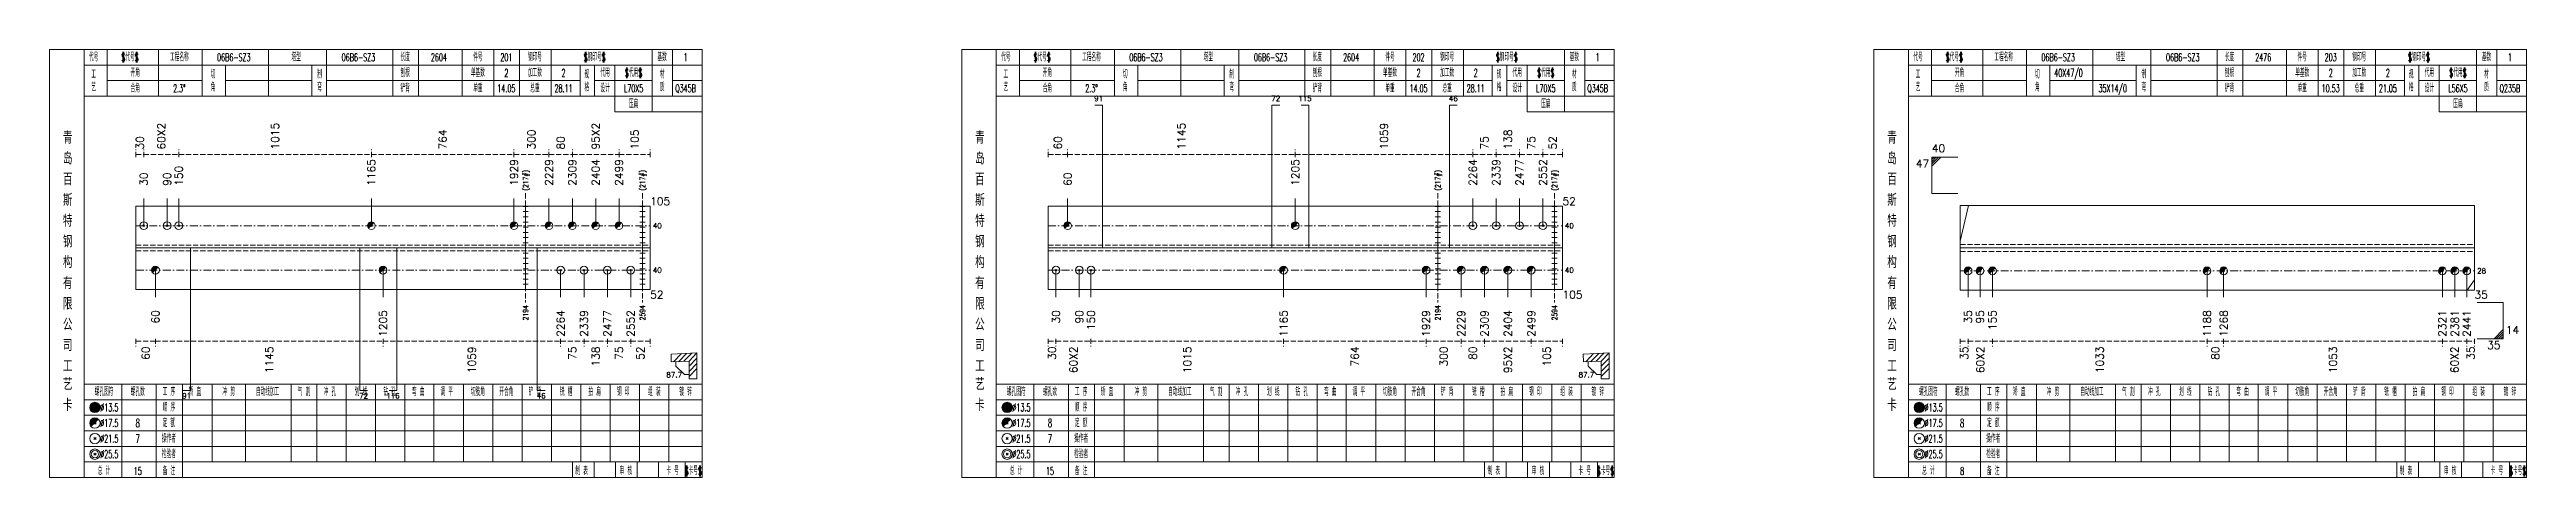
# Model space of a CAD drawing. Extents: x -533 to 8774, y 0 to 7979.
# Drawn here: x 4217 to 5171, y 7353 to 7518 of the extents above; entities that cross this region are included whole.
import ezdxf
from ezdxf.enums import TextEntityAlignment as Align

# ---------------------------------------------------------------- set-up
doc = ezdxf.new("R2010")
doc.units = 0
doc.header["$MEASUREMENT"] = 0
doc.linetypes.add('一点画线', pattern=[5.2, 3, -1, 0.2, -1])
doc.linetypes.add('虚线', pattern=[2.75, 2, -0.75])
doc.layers.get('0').update_dxf_attribs({"linetype": 'CONTINUOUS', "lineweight": 25})
for name, color, linetype, lineweight in [('1', 7, 'CONTINUOUS', 25), ('2', 7, 'CONTINUOUS', 25), ('4', 7, 'CONTINUOUS', 25), ('5', 7, 'CONTINUOUS', 25)]:
    doc.layers.add(name, color=color, linetype=linetype, lineweight=lineweight)
doc.styles.get("Standard").update_dxf_attribs({"font": 'simplex.shx', "width": 0.7, "height": 3, "bigfont": 'gbhzfs.shx'})

msp = doc.modelspace()

# ---------------------------------------------------------------- texts
at = {"color": 8, "linetype": 'Continuous', "lineweight": 9}
for s, p in [('30', (4251.6, 7479.39)), ('60X2', (4259.85, 7479.39)), ('1015', (4303.7, 7479.39)), ('764', (4368.25, 7479.39)), ('300', (4402.45, 7479.39)), ('80', (4413.7, 7479.39)), ('95X2', (4427.2, 7479.39)), ('105', (4442.2, 7479.39)), ('60', (4605.25, 7479.39)), ('1145', (4652.85, 7479.39)), ('1059', (4730.9, 7479.39)), ('75', (4769.6, 7479.39)), ('138', (4778.6, 7479.39)), ('75', (4787.6, 7479.39)), ('52', (4795.85, 7479.39))]:
    msp.add_text(s, height=3, rotation=90, dxfattribs=at).set_placement(p, align=Align.MIDDLE_LEFT)
at = {"color": 7, "linetype": 'Continuous', "lineweight": 13}
for s, p in [('40', (4941.9, 7477.39)), ('14', (5163, 7407.39))]:
    msp.add_text(s, height=3, dxfattribs=at).set_placement(p, align=Align.BOTTOM_LEFT)
for s, p in [('150', (4266.6, 7465.39)), ('1165', (4340.79, 7465.39)), ('1929', (4395.7, 7465.39)), ('2229', (4409.2, 7465.39)), ('2309', (4418.2, 7465.39)), ('2404', (4427.2, 7465.39)), ('2499', (4436.2, 7465.39)), ('1205', (4696.69, 7465.39)), ('2264', (4765.1, 7465.39)), ('2339', (4774.1, 7465.39)), ('2477', (4783.1, 7465.39)), ('2552', (4792.1, 7465.39)), ('30', (4253.1, 7465.39)), ('90', (4262.1, 7465.39)), ('60', (4609, 7465.39))]:
    msp.add_text(s, height=3, rotation=90, dxfattribs=at).set_placement(p, align=Align.MIDDLE_LEFT)
for s, p in [('47', (4940.9, 7475.39)), ('35', (5161, 7405.39))]:
    msp.add_text(s, height=3, dxfattribs=at).set_placement(p, align=Align.TOP_RIGHT)
for s, height, p in [('105', 3, (4448.2, 7459.39)), ('52', 3, (4799.6, 7459.39)), ('40', 2, (4449.2, 7449.96)), ('40', 2, (4800.6, 7449.96)), ('40', 2, (4449.2, 7432.82)), ('40', 2, (4800.6, 7432.82)), ('28', 2, (5152, 7432.55))]:
    msp.add_text(s, height=height, dxfattribs=at).set_placement(p, align=Align.MIDDLE_LEFT)
at = {"color": 8, "linetype": 'Continuous', "lineweight": 9}
for s, p in [('60', (4253.85, 7403.39)), ('1145', (4301.45, 7403.39)), ('1059', (4379.5, 7403.39)), ('75', (4418.2, 7403.39)), ('138', (4427.2, 7403.39)), ('75', (4436.2, 7403.39)), ('52', (4444.45, 7403.39)), ('30', (4603, 7403.39)), ('60X2', (4611.25, 7403.39)), ('1015', (4655.1, 7403.39)), ('764', (4719.65, 7403.39)), ('300', (4753.85, 7403.39)), ('80', (4765.1, 7403.39)), ('95X2', (4778.6, 7403.39)), ('105', (4793.6, 7403.39)), ('35', (4954.4, 7403.39)), ('60X2', (4960.6, 7403.39)), ('1033', (5006.63, 7403.39)), ('80', (5051.15, 7403.39)), ('1053', (5096.47, 7403.39)), ('60X2', (5143.3, 7403.39)), ('35', (5149.5, 7403.39))]:
    msp.add_text(s, height=3, rotation=90, dxfattribs=at).set_placement(p, align=Align.MIDDLE_RIGHT)
at = {"layer": '1', "color": 7, "linetype": 'Continuous', "lineweight": 13}
for s, p in [('52', (4448.2, 7423.39)), ('105', (4799.6, 7423.39)), ('35', (5151, 7423.39))]:
    msp.add_text(s, height=3, dxfattribs=at).set_placement(p, align=Align.MIDDLE_LEFT)
for s, p in [('60', (4257.6, 7417.39)), ('1205', (4345.29, 7417.39)), ('2264', (4413.7, 7417.39)), ('2339', (4422.7, 7417.39)), ('2477', (4431.7, 7417.39)), ('2552', (4440.7, 7417.39)), ('30', (4604.5, 7417.39)), ('90', (4613.5, 7417.39)), ('150', (4618, 7417.39)), ('1165', (4692.19, 7417.39)), ('1929', (4747.1, 7417.39)), ('2229', (4760.6, 7417.39)), ('2309', (4769.6, 7417.39)), ('2404', (4778.6, 7417.39)), ('2499', (4787.6, 7417.39)), ('35', (4955.9, 7417.39)), ('95', (4960.5, 7417.39)), ('155', (4965.3, 7417.39)), ('1188', (5047.95, 7417.39)), ('1268', (5054.35, 7417.39)), ('2321', (5138.6, 7417.39)), ('2381', (5143.4, 7417.39)), ('2441', (5148, 7417.39))]:
    msp.add_text(s, height=3, rotation=90, dxfattribs=at).set_placement(p, align=Align.MIDDLE_RIGHT)
at = {"layer": '2', "color": 7, "linetype": 'Continuous', "lineweight": 13}
for s, p in [('91', (4621, 7497.39)), ('72', (4689.19, 7497.39)), ('115', (4700.44, 7497.39)), ('46', (4757.6, 7497.39))]:
    msp.add_text(s, height=2, dxfattribs=at).set_placement(p, align=Align.BOTTOM_CENTER)
at = {"layer": '2', "color": 7, "linetype": 'Continuous', "lineweight": 13, "width": 0.7}
for p in [(4400.2, 7463.46), (4445.2, 7463.46), (4751.6, 7463.46), (4796.6, 7463.46)]:
    msp.add_text('(217#)', height=2, rotation=90, dxfattribs=at).set_placement(p, align=Align.MIDDLE_LEFT)
for s, p in [('2194', (4400.2, 7419.32)), ('2594', (4445.2, 7419.32)), ('2194', (4751.6, 7419.32)), ('2594', (4796.6, 7419.32))]:
    msp.add_text(s, height=2, rotation=90, dxfattribs=at).set_placement(p, align=Align.MIDDLE_RIGHT)
at = {"layer": '2', "color": 7, "linetype": 'Continuous', "lineweight": 13}
for p in [(4460.45, 7390.89), (4811.85, 7390.89)]:
    msp.add_text('87.7', height=2, dxfattribs=at).set_placement(p, align=Align.BOTTOM_RIGHT)
for s, p in [('91', (4269.6, 7385.39)), ('72', (4337.79, 7385.39)), ('116', (4349.1, 7385.39)), ('46', (4406.2, 7385.39))]:
    msp.add_text(s, height=2, dxfattribs=at).set_placement(p, align=Align.TOP_CENTER)
at = {"layer": '4', "color": 1, "linetype": 'Continuous', "lineweight": 13}
for s, height, width, p in [('代号', 3, 0.6, (4233.8, 7514.89)), ('工', 3, 0.6, (4233.8, 7508.29)), ('$代号$', 3, 0.6, (4247.8, 7514.89)), ('开角', 3, 0.6, (4249.8, 7508.89)), ('工程名称', 3, 0.6, (4266.8, 7514.89)), ('切', 3, 0.6, (4279.8, 7508.29)), ('06B6-SZ3', 3, 0.6, (4287.8, 7514.89)), ('塔型', 3, 0.6, (4311.8, 7514.89)), ('制', 3, 0.6, (4320.8, 7508.29)), ('06B6-SZ3', 3, 0.6, (4335.8, 7514.89)), ('刨根', 3, 0.6, (4353.8, 7508.89)), ('长度', 3, 0.6, (4353.8, 7514.89)), ('2604', 3, 0.6, (4366.8, 7514.89)), ('单基数', 3, 0.6, (4381.8, 7508.89)), ('件号', 3, 0.6, (4381.8, 7514.89)), ('201', 3, 0.6, (4392.8, 7514.89)), ('2', 3, 0.6, (4392.8, 7508.89)), ('加工数', 3, 0.6, (4403.8, 7508.89)), ('钢印号', 3, 0.6, (4403.8, 7514.89)), ('2', 3, 0.6, (4414.8, 7508.89)), ('规', 3, 0.6, (4423.8, 7508.29)), ('$钢印号$', 3, 0.6, (4426.8, 7514.89)), ('代用', 3, 0.6, (4430.8, 7508.89)), ('$代用$', 3, 0.6, (4441.8, 7508.89)), ('基数', 3, 0.6, (4452.8, 7514.89)), ('材', 3, 0.6, (4452.8, 7508.29)), ('1', 3, 0.6, (4461.8, 7514.89)), ('代号', 3, 0.6, (4585.2, 7514.89)), ('工', 3, 0.6, (4585.2, 7508.29)), ('$代号$', 3, 0.6, (4599.2, 7514.89)), ('开角', 3, 0.6, (4601.2, 7508.89)), ('工程名称', 3, 0.6, (4618.2, 7514.89)), ('切', 3, 0.6, (4631.2, 7508.29)), ('06B6-SZ3', 3, 0.6, (4639.2, 7514.89)), ('塔型', 3, 0.6, (4663.2, 7514.89)), ('制', 3, 0.6, (4672.2, 7508.29)), ('06B6-SZ3', 3, 0.6, (4687.2, 7514.89)), ('刨根', 3, 0.6, (4705.2, 7508.89)), ('长度', 3, 0.6, (4705.2, 7514.89)), ('2604', 3, 0.6, (4718.2, 7514.89)), ('单基数', 3, 0.6, (4733.2, 7508.89)), ('件号', 3, 0.6, (4733.2, 7514.89)), ('202', 3, 0.6, (4744.2, 7514.89)), ('2', 3, 0.6, (4744.2, 7508.89)), ('加工数', 3, 0.6, (4755.2, 7508.89)), ('钢印号', 3, 0.6, (4755.2, 7514.89)), ('2', 3, 0.6, (4766.2, 7508.89)), ('规', 3, 0.6, (4775.2, 7508.29)), ('$钢印号$', 3, 0.6, (4778.2, 7514.89)), ('代用', 3, 0.6, (4782.2, 7508.89)), ('$代用$', 3, 0.6, (4793.2, 7508.89)), ('基数', 3, 0.6, (4804.2, 7514.89)), ('材', 3, 0.6, (4804.2, 7508.29)), ('1', 3, 0.6, (4813.2, 7514.89)), ('代号', 3, 0.6, (4936.6, 7514.89)), ('工', 3, 0.6, (4936.6, 7508.29)), ('$代号$', 3, 0.6, (4950.6, 7514.89)), ('开角', 3, 0.6, (4952.6, 7508.89)), ('工程名称', 3, 0.6, (4969.6, 7514.89)), ('切', 3, 0.6, (4982.6, 7508.29)), ('06B6-SZ3', 3, 0.6, (4990.6, 7514.89)), ('40X47/0', 3, 0.6, (4994.6, 7508.89)), ('塔型', 3, 0.6, (5014.6, 7514.89)), ('制', 3, 0.6, (5023.6, 7508.29)), ('06B6-SZ3', 3, 0.6, (5038.6, 7514.89)), ('刨根', 3, 0.6, (5056.6, 7508.89)), ('长度', 3, 0.6, (5056.6, 7514.89)), ('2476', 3, 0.6, (5069.6, 7514.89)), ('单基数', 3, 0.6, (5084.6, 7508.89)), ('件号', 3, 0.6, (5084.6, 7514.89)), ('203', 3, 0.6, (5095.6, 7514.89)), ('2', 3, 0.6, (5095.6, 7508.89)), ('加工数', 3, 0.6, (5106.6, 7508.89)), ('钢印号', 3, 0.6, (5106.6, 7514.89)), ('2', 3, 0.6, (5117.6, 7508.89)), ('规', 3, 0.6, (5126.6, 7508.29)), ('$钢印号$', 3, 0.6, (5129.6, 7514.89)), ('代用', 3, 0.6, (5133.6, 7508.89)), ('$代用$', 3, 0.6, (5144.6, 7508.89)), ('基数', 3, 0.6, (5155.6, 7514.89)), ('材', 3, 0.6, (5155.6, 7508.29)), ('1', 3, 0.6, (5164.6, 7514.89)), ('艺', 3, 0.6, (4233.8, 7503.29)), ('合角', 3, 0.6, (4249.8, 7502.89)), ('2.3%%d', 3, 0.6, (4266.8, 7502.89)), ('角', 3, 0.6, (4279.8, 7503.29)), ('弯', 3, 0.6, (4320.8, 7503.29)), ('铲背', 3, 0.6, (4353.8, 7502.89)), ('单重', 3, 0.6, (4381.8, 7502.89)), ('14.05', 3, 0.6, (4392.8, 7502.89)), ('总重', 3, 0.6, (4403.8, 7502.89)), ('28.11', 3, 0.6, (4414.8, 7502.89)), ('格', 3, 0.6, (4423.8, 7503.29)), ('设计', 3, 0.6, (4430.8, 7502.89)), ('L70X5', 3, 0.6, (4441.8, 7502.89)), ('质', 3, 0.6, (4452.8, 7503.29)), ('Q345B', 3, 0.6, (4461.8, 7502.89)), ('艺', 3, 0.6, (4585.2, 7503.29)), ('合角', 3, 0.6, (4601.2, 7502.89)), ('2.3%%d', 3, 0.6, (4618.2, 7502.89)), ('角', 3, 0.6, (4631.2, 7503.29)), ('弯', 3, 0.6, (4672.2, 7503.29)), ('铲背', 3, 0.6, (4705.2, 7502.89)), ('单重', 3, 0.6, (4733.2, 7502.89)), ('14.05', 3, 0.6, (4744.2, 7502.89)), ('总重', 3, 0.6, (4755.2, 7502.89)), ('28.11', 3, 0.6, (4766.2, 7502.89)), ('格', 3, 0.6, (4775.2, 7503.29)), ('设计', 3, 0.6, (4782.2, 7502.89)), ('L70X5', 3, 0.6, (4793.2, 7502.89)), ('质', 3, 0.6, (4804.2, 7503.29)), ('Q345B', 3, 0.6, (4813.2, 7502.89)), ('艺', 3, 0.6, (4936.6, 7503.29)), ('合角', 3, 0.6, (4952.6, 7502.89)), ('角', 3, 0.6, (4982.6, 7503.29)), ('35X14/0', 3, 0.6, (5011.6, 7502.89)), ('弯', 3, 0.6, (5023.6, 7503.29)), ('铲背', 3, 0.6, (5056.6, 7502.89)), ('单重', 3, 0.6, (5084.6, 7502.89)), ('10.53', 3, 0.6, (5095.6, 7502.89)), ('总重', 3, 0.6, (5106.6, 7502.89)), ('21.05', 3, 0.6, (5117.6, 7502.89)), ('格', 3, 0.6, (5126.6, 7503.29)), ('设计', 3, 0.6, (5133.6, 7502.89)), ('L56X5', 3, 0.6, (5144.6, 7502.89)), ('质', 3, 0.6, (5155.6, 7503.29)), ('Q235B', 3, 0.6, (5164.6, 7502.89)), ('压扁', 3, 0.6, (4441.8, 7496.89)), ('压扁', 3, 0.6, (4793.2, 7496.89)), ('压扁', 3, 0.6, (5144.6, 7496.89)), ('青', 4.6, 0.8, (4223.8, 7483.89)), ('青', 4.6, 0.8, (4575.2, 7483.89)), ('青', 4.6, 0.8, (4926.6, 7483.89)), ('岛', 4.6, 0.8, (4223.8, 7475.89)), ('岛', 4.6, 0.8, (4575.2, 7475.89)), ('岛', 4.6, 0.8, (4926.6, 7475.89)), ('斯', 4.6, 0.8, (4223.8, 7459.89)), ('百', 4.6, 0.8, (4223.8, 7467.89)), ('斯', 4.6, 0.8, (4575.2, 7459.89)), ('百', 4.6, 0.8, (4575.2, 7467.89)), ('斯', 4.6, 0.8, (4926.6, 7459.89)), ('百', 4.6, 0.8, (4926.6, 7467.89)), ('特', 4.6, 0.8, (4223.8, 7451.89)), ('特', 4.6, 0.8, (4575.2, 7451.89)), ('特', 4.6, 0.8, (4926.6, 7451.89)), ('钢', 4.6, 0.8, (4223.8, 7443.89)), ('钢', 4.6, 0.8, (4575.2, 7443.89)), ('钢', 4.6, 0.8, (4926.6, 7443.89)), ('构', 4.6, 0.8, (4223.8, 7435.89)), ('构', 4.6, 0.8, (4575.2, 7435.89)), ('构', 4.6, 0.8, (4926.6, 7435.89)), ('有', 4.6, 0.8, (4223.8, 7427.89)), ('有', 4.6, 0.8, (4575.2, 7427.89)), ('有', 4.6, 0.8, (4926.6, 7427.89)), ('公', 4.6, 0.8, (4223.8, 7411.89)), ('限', 4.6, 0.8, (4223.8, 7419.89)), ('公', 4.6, 0.8, (4575.2, 7411.89)), ('限', 4.6, 0.8, (4575.2, 7419.89)), ('公', 4.6, 0.8, (4926.6, 7411.89)), ('限', 4.6, 0.8, (4926.6, 7419.89)), ('司', 4.6, 0.8, (4223.8, 7403.89)), ('司', 4.6, 0.8, (4575.2, 7403.89)), ('司', 4.6, 0.8, (4926.6, 7403.89)), ('工', 4.6, 0.8, (4223.8, 7395.89)), ('工', 4.6, 0.8, (4575.2, 7395.89)), ('工', 4.6, 0.8, (4926.6, 7395.89)), ('艺', 4.6, 0.8, (4223.8, 7388.89)), ('螺孔图符', 3, 0.6, (4237.8, 7385.89)), ('螺孔数', 3, 0.6, (4250.8, 7385.89)), ('工 序', 3, 0.6, (4262.8, 7385.89)), ('矫 直', 3, 0.6, (4272.8, 7385.89)), ('冲 剪', 3, 0.6, (4285.8, 7385.89)), ('自动线加工', 3, 0.6, (4300.8, 7385.89)), ('气 割', 3, 0.6, (4314.8, 7385.89)), ('冲 孔', 3, 0.6, (4324.8, 7385.89)), ('划 线', 3, 0.6, (4336.8, 7385.89)), ('钻 孔', 3, 0.6, (4347.8, 7385.89)), ('弯 曲', 3, 0.6, (4358.8, 7385.89)), ('调 平', 3, 0.6, (4369.8, 7385.89)), ('切肢角', 3, 0.6, (4381.8, 7385.89)), ('开合角', 3, 0.6, (4392.8, 7385.89)), ('铲 背', 3, 0.6, (4403.8, 7385.89)), ('铣 槽', 3, 0.6, (4415.8, 7385.89)), ('拍 扁', 3, 0.6, (4426.8, 7385.89)), ('钢 印', 3, 0.6, (4437.8, 7385.89)), ('组 装', 3, 0.6, (4449.8, 7385.89)), ('镀 锌', 3, 0.6, (4461.8, 7385.89)), ('艺', 4.6, 0.8, (4575.2, 7388.89)), ('螺孔图符', 3, 0.6, (4589.2, 7385.89)), ('螺孔数', 3, 0.6, (4602.2, 7385.89)), ('工 序', 3, 0.6, (4614.2, 7385.89)), ('矫 直', 3, 0.6, (4624.2, 7385.89)), ('冲 剪', 3, 0.6, (4637.2, 7385.89)), ('自动线加工', 3, 0.6, (4652.2, 7385.89)), ('气 割', 3, 0.6, (4666.2, 7385.89)), ('冲 孔', 3, 0.6, (4676.2, 7385.89)), ('划 线', 3, 0.6, (4688.2, 7385.89)), ('钻 孔', 3, 0.6, (4699.2, 7385.89)), ('弯 曲', 3, 0.6, (4710.2, 7385.89)), ('调 平', 3, 0.6, (4721.2, 7385.89)), ('切肢角', 3, 0.6, (4733.2, 7385.89)), ('开合角', 3, 0.6, (4744.2, 7385.89)), ('铲 背', 3, 0.6, (4755.2, 7385.89)), ('铣 槽', 3, 0.6, (4767.2, 7385.89)), ('拍 扁', 3, 0.6, (4778.2, 7385.89)), ('钢 印', 3, 0.6, (4789.2, 7385.89)), ('组 装', 3, 0.6, (4801.2, 7385.89)), ('镀 锌', 3, 0.6, (4813.2, 7385.89)), ('艺', 4.6, 0.8, (4926.6, 7388.89)), ('螺孔图符', 3, 0.6, (4940.6, 7385.89)), ('螺孔数', 3, 0.6, (4953.6, 7385.89)), ('工 序', 3, 0.6, (4965.6, 7385.89)), ('矫 直', 3, 0.6, (4975.6, 7385.89)), ('冲 剪', 3, 0.6, (4988.6, 7385.89)), ('自动线加工', 3, 0.6, (5003.6, 7385.89)), ('气 割', 3, 0.6, (5017.6, 7385.89)), ('冲 孔', 3, 0.6, (5027.6, 7385.89)), ('划 线', 3, 0.6, (5039.6, 7385.89)), ('钻 孔', 3, 0.6, (5050.6, 7385.89)), ('弯 曲', 3, 0.6, (5061.6, 7385.89)), ('调 平', 3, 0.6, (5072.6, 7385.89)), ('切肢角', 3, 0.6, (5084.6, 7385.89)), ('开合角', 3, 0.6, (5095.6, 7385.89)), ('铲 背', 3, 0.6, (5106.6, 7385.89)), ('铣 槽', 3, 0.6, (5118.6, 7385.89)), ('拍 扁', 3, 0.6, (5129.6, 7385.89)), ('钢 印', 3, 0.6, (5140.6, 7385.89)), ('组 装', 3, 0.6, (5152.6, 7385.89)), ('镀 锌', 3, 0.6, (5164.6, 7385.89)), ('卡', 4.6, 0.8, (4223.8, 7380.89)), ('%%C13.5', 3, 0.5, (4239.8, 7379.89)), ('顺 序', 3, 0.6, (4262.8, 7379.89)), ('卡', 4.6, 0.8, (4575.2, 7380.89)), ('%%C13.5', 3, 0.5, (4591.2, 7379.89)), ('顺 序', 3, 0.6, (4614.2, 7379.89)), ('卡', 4.6, 0.8, (4926.6, 7380.89)), ('%%C13.5', 3, 0.5, (4942.6, 7379.89)), ('顺 序', 3, 0.6, (4965.6, 7379.89)), ('%%C17.5', 3, 0.5, (4239.8, 7373.89)), ('%%C21.5', 3, 0.5, (4239.8, 7367.89)), ('8', 3.2, 0.6, (4250.8, 7373.89)), ('7', 3.2, 0.6, (4250.8, 7367.89)), ('操作者', 3, 0.6, (4262.8, 7367.89)), ('定 额', 3, 0.6, (4262.8, 7373.89)), ('%%C17.5', 3, 0.5, (4591.2, 7373.89)), ('%%C21.5', 3, 0.5, (4591.2, 7367.89)), ('8', 3.2, 0.6, (4602.2, 7373.89)), ('7', 3.2, 0.6, (4602.2, 7367.89)), ('操作者', 3, 0.6, (4614.2, 7367.89)), ('定 额', 3, 0.6, (4614.2, 7373.89)), ('%%C17.5', 3, 0.5, (4942.6, 7373.89)), ('%%C21.5', 3, 0.5, (4942.6, 7367.89)), ('8', 3.2, 0.6, (4953.6, 7373.89)), ('操作者', 3, 0.6, (4965.6, 7367.89)), ('定 额', 3, 0.6, (4965.6, 7373.89)), ('总 计', 3, 0.6, (4237.8, 7355.39)), ('%%C25.5', 3, 0.5, (4239.8, 7361.89)), ('15', 3, 0.6, (4250.8, 7355.39)), ('检验者', 3, 0.6, (4262.8, 7361.89)), ('备 注', 3, 0.6, (4262.8, 7355.39)), ('制 表', 3, 0.6, (4421.8, 7355.39)), ('审 核', 3, 0.6, (4438.8, 7355.39)), ('卡 号', 3, 0.6, (4456.8, 7355.39)), ('$卡号$', 3, 0.6, (4464.8, 7355.39)), ('总 计', 3, 0.6, (4589.2, 7355.39)), ('%%C25.5', 3, 0.5, (4591.2, 7361.89)), ('15', 3, 0.6, (4602.2, 7355.39)), ('检验者', 3, 0.6, (4614.2, 7361.89)), ('备 注', 3, 0.6, (4614.2, 7355.39)), ('制 表', 3, 0.6, (4773.2, 7355.39)), ('审 核', 3, 0.6, (4790.2, 7355.39)), ('卡 号', 3, 0.6, (4808.2, 7355.39)), ('$卡号$', 3, 0.6, (4816.2, 7355.39)), ('总 计', 3, 0.6, (4940.6, 7355.39)), ('%%C25.5', 3, 0.5, (4942.6, 7361.89)), ('8', 3, 0.6, (4953.6, 7355.39)), ('检验者', 3, 0.6, (4965.6, 7361.89)), ('备 注', 3, 0.6, (4965.6, 7355.39)), ('制 表', 3, 0.6, (5124.6, 7355.39)), ('审 核', 3, 0.6, (5141.6, 7355.39)), ('卡 号', 3, 0.6, (5159.6, 7355.39)), ('$卡号$', 3, 0.6, (5167.6, 7355.39))]:
    msp.add_text(s, height=height, dxfattribs=dict(at, width=width)).set_placement(p, align=Align.MIDDLE_CENTER)

# ---------------------------------------------------------------- blocks, each defined once
blk = doc.blocks.new('孔17.5')
at = {"layer": '5', "color": 7, "linetype": 'Continuous', "lineweight": 0}
for p, q in [((-0.2, -0.2), (0.2, 0.2)), ((-0.2, 0.2), (0.2, -0.2))]:
    blk.add_line(p, q, dxfattribs=at)
at = {"layer": '5', "color": 7, "linetype": 'Continuous', "lineweight": 13}
blk.add_circle((0, 0), 1, dxfattribs=at)
for radius in [0.9, 0.8, 0.7, 0.6, 0.5, 0.4, 0.3, 0.2, 0.1]:
    blk.add_arc((0, 0), radius, 45, 225, dxfattribs=at)
blk = doc.blocks.new('孔21.5')
at = {"layer": '5', "color": 7, "linetype": 'Continuous', "lineweight": 13}
for p, q in [((-0.2, -0.2), (0.2, 0.2)), ((0.2, -0.2), (-0.2, 0.2))]:
    blk.add_line(p, q, dxfattribs=at)
blk.add_circle((0, 0), 1, dxfattribs=at)

# ---------------------------------------------------------------- linework, layer by layer
at = {"color": 8, "linetype": '虚线', "lineweight": 9}
for p, q in [((4250.1, 7476.39), (4250.1, 7479.39)), ((4250.1, 7477.39), (4253.1, 7477.39)), ((4253.1, 7476.39), (4253.1, 7479.39)), ((4253.1, 7476.39), (4253.1, 7479.39)), ((4253.1, 7477.39), (4266.6, 7477.39)), ((4266.6, 7476.39), (4266.6, 7479.39)), ((4266.6, 7476.39), (4266.6, 7479.39)), ((4266.6, 7477.39), (4340.79, 7477.39)), ((4340.79, 7476.39), (4340.79, 7479.39)), ((4340.79, 7476.39), (4340.79, 7479.39)), ((4340.79, 7477.39), (4395.7, 7477.39)), ((4395.7, 7476.39), (4395.7, 7479.39)), ((4395.7, 7476.39), (4395.7, 7479.39)), ((4395.7, 7477.39), (4409.2, 7477.39)), ((4409.2, 7476.39), (4409.2, 7479.39)), ((4409.2, 7476.39), (4409.2, 7479.39)), ((4409.2, 7477.39), (4418.2, 7477.39)), ((4418.2, 7476.39), (4418.2, 7479.39)), ((4418.2, 7476.39), (4418.2, 7479.39)), ((4418.2, 7477.39), (4436.2, 7477.39)), ((4436.2, 7476.39), (4436.2, 7479.39)), ((4436.2, 7476.39), (4436.2, 7479.39)), ((4436.2, 7477.39), (4448.2, 7477.39)), ((4448.2, 7476.39), (4448.2, 7479.39)), ((4601.5, 7476.39), (4601.5, 7479.39)), ((4601.5, 7477.39), (4609, 7477.39)), ((4609, 7476.39), (4609, 7479.39)), ((4609, 7476.39), (4609, 7479.39)), ((4609, 7477.39), (4696.69, 7477.39)), ((4696.69, 7476.39), (4696.69, 7479.39)), ((4696.69, 7476.39), (4696.69, 7479.39)), ((4696.69, 7477.39), (4765.1, 7477.39)), ((4765.1, 7476.39), (4765.1, 7479.39)), ((4765.1, 7476.39), (4765.1, 7479.39)), ((4765.1, 7477.39), (4774.1, 7477.39)), ((4774.1, 7476.39), (4774.1, 7479.39)), ((4774.1, 7476.39), (4774.1, 7479.39)), ((4774.1, 7477.39), (4783.1, 7477.39)), ((4783.1, 7476.39), (4783.1, 7479.39)), ((4783.1, 7476.39), (4783.1, 7479.39)), ((4783.1, 7477.39), (4792.1, 7477.39)), ((4792.1, 7476.39), (4792.1, 7479.39)), ((4792.1, 7476.39), (4792.1, 7479.39)), ((4792.1, 7477.39), (4799.6, 7477.39)), ((4799.6, 7476.39), (4799.6, 7479.39)), ((4250.1, 7406.39), (4250.1, 7403.39)), ((4250.1, 7405.39), (4257.6, 7405.39)), ((4257.6, 7406.39), (4257.6, 7403.39)), ((4257.6, 7406.39), (4257.6, 7403.39)), ((4257.6, 7405.39), (4345.29, 7405.39)), ((4345.29, 7406.39), (4345.29, 7403.39)), ((4345.29, 7406.39), (4345.29, 7403.39)), ((4345.29, 7405.39), (4413.7, 7405.39)), ((4413.7, 7406.39), (4413.7, 7403.39)), ((4413.7, 7406.39), (4413.7, 7403.39)), ((4413.7, 7405.39), (4422.7, 7405.39)), ((4422.7, 7406.39), (4422.7, 7403.39)), ((4422.7, 7406.39), (4422.7, 7403.39)), ((4422.7, 7405.39), (4431.7, 7405.39)), ((4431.7, 7406.39), (4431.7, 7403.39)), ((4431.7, 7406.39), (4431.7, 7403.39)), ((4431.7, 7405.39), (4440.7, 7405.39)), ((4440.7, 7406.39), (4440.7, 7403.39)), ((4440.7, 7406.39), (4440.7, 7403.39)), ((4440.7, 7405.39), (4448.2, 7405.39)), ((4448.2, 7406.39), (4448.2, 7403.39)), ((4601.5, 7406.39), (4601.5, 7403.39)), ((4601.5, 7405.39), (4604.5, 7405.39)), ((4604.5, 7406.39), (4604.5, 7403.39)), ((4604.5, 7406.39), (4604.5, 7403.39)), ((4604.5, 7405.39), (4618, 7405.39)), ((4618, 7406.39), (4618, 7403.39)), ((4618, 7406.39), (4618, 7403.39)), ((4618, 7405.39), (4692.19, 7405.39)), ((4692.19, 7406.39), (4692.19, 7403.39)), ((4692.19, 7406.39), (4692.19, 7403.39)), ((4692.19, 7405.39), (4747.1, 7405.39)), ((4747.1, 7406.39), (4747.1, 7403.39)), ((4747.1, 7406.39), (4747.1, 7403.39)), ((4747.1, 7405.39), (4760.6, 7405.39)), ((4760.6, 7406.39), (4760.6, 7403.39)), ((4760.6, 7406.39), (4760.6, 7403.39)), ((4760.6, 7405.39), (4769.6, 7405.39)), ((4769.6, 7406.39), (4769.6, 7403.39)), ((4769.6, 7406.39), (4769.6, 7403.39)), ((4769.6, 7405.39), (4787.6, 7405.39)), ((4787.6, 7406.39), (4787.6, 7403.39)), ((4787.6, 7406.39), (4787.6, 7403.39)), ((4787.6, 7405.39), (4799.6, 7405.39)), ((4799.6, 7406.39), (4799.6, 7403.39)), ((4952.9, 7406.39), (4952.9, 7403.39)), ((4952.9, 7405.39), (4955.9, 7405.39)), ((4955.9, 7406.39), (4955.9, 7403.39)), ((4955.9, 7406.39), (4955.9, 7403.39)), ((4955.9, 7405.39), (4965.3, 7405.39)), ((4965.3, 7406.39), (4965.3, 7403.39)), ((4965.3, 7406.39), (4965.3, 7403.39)), ((4965.3, 7405.39), (5047.95, 7405.39)), ((5047.95, 7406.39), (5047.95, 7403.39)), ((5047.95, 7406.39), (5047.95, 7403.39)), ((5047.95, 7405.39), (5054.35, 7405.39)), ((5054.35, 7406.39), (5054.35, 7403.39)), ((5054.35, 7406.39), (5054.35, 7403.39)), ((5054.35, 7405.39), (5138.6, 7405.39)), ((5138.6, 7406.39), (5138.6, 7403.39)), ((5138.6, 7406.39), (5138.6, 7403.39)), ((5138.6, 7405.39), (5148, 7405.39)), ((5148, 7406.39), (5148, 7403.39)), ((5148, 7406.39), (5148, 7403.39)), ((5148, 7405.39), (5151, 7405.39)), ((5151, 7406.39), (5151, 7403.39))]:
    msp.add_line(p, q, dxfattribs=at)
at = {"color": 7, "linetype": 'Continuous', "lineweight": 13}
for p, q in [((4941.9, 7476.39), (4951.9, 7476.39)), ((4941.9, 7462.39), (4941.9, 7476.39)), ((4942.78, 7476.39), (4941.9, 7475.52)), ((4943.65, 7476.39), (4941.9, 7474.64)), ((4944.53, 7476.39), (4941.9, 7473.77)), ((4945.4, 7476.39), (4941.9, 7472.89)), ((4941.9, 7462.39), (4951.9, 7462.39)), ((4253.1, 7449.96), (4253.1, 7460.39)), ((4262.1, 7449.96), (4262.1, 7460.39)), ((4266.6, 7449.96), (4266.6, 7460.39)), ((4340.79, 7449.96), (4340.79, 7460.39)), ((4395.7, 7449.96), (4395.7, 7460.39)), ((4409.2, 7449.96), (4409.2, 7460.39)), ((4418.2, 7449.96), (4418.2, 7460.39)), ((4427.2, 7449.96), (4427.2, 7460.39)), ((4436.2, 7449.96), (4436.2, 7460.39)), ((4609, 7449.96), (4609, 7460.39)), ((4696.69, 7449.96), (4696.69, 7460.39)), ((4765.1, 7449.96), (4765.1, 7460.39)), ((4774.1, 7449.96), (4774.1, 7460.39)), ((4783.1, 7449.96), (4783.1, 7460.39)), ((4792.1, 7449.96), (4792.1, 7460.39)), ((4952.9, 7444.02), (4956.1, 7457.73)), ((4257.6, 7432.82), (4257.6, 7422.39)), ((4345.29, 7432.82), (4345.29, 7422.39)), ((4413.7, 7432.82), (4413.7, 7422.39)), ((4422.7, 7432.82), (4422.7, 7422.39)), ((4431.7, 7432.82), (4431.7, 7422.39)), ((4440.7, 7432.82), (4440.7, 7422.39)), ((4604.5, 7432.82), (4604.5, 7422.39)), ((4613.5, 7432.82), (4613.5, 7422.39)), ((4618, 7432.82), (4618, 7422.39)), ((4692.19, 7432.82), (4692.19, 7422.39)), ((4747.1, 7432.82), (4747.1, 7422.39)), ((4760.6, 7432.82), (4760.6, 7422.39)), ((4769.6, 7432.82), (4769.6, 7422.39)), ((4778.6, 7432.82), (4778.6, 7422.39)), ((4787.6, 7432.82), (4787.6, 7422.39)), ((4955.9, 7432.55), (4955.9, 7422.39)), ((4960.5, 7432.55), (4960.5, 7422.39)), ((4965.3, 7432.55), (4965.3, 7422.39)), ((5047.95, 7432.55), (5047.95, 7422.39)), ((5054.35, 7432.55), (5054.35, 7422.39)), ((5138.6, 7432.55), (5138.6, 7422.39)), ((5143.4, 7432.55), (5143.4, 7422.39)), ((5148, 7432.55), (5148, 7422.39)), ((5151, 7429.14), (5148.2, 7425.05)), ((5162, 7420.39), (5152, 7420.39)), ((5162, 7420.39), (5162, 7406.39)), ((5162, 7406.39), (5152, 7406.39)), ((5158.5, 7406.39), (5162, 7409.89)), ((5159.38, 7406.39), (5162, 7409.02)), ((5160.25, 7406.39), (5162, 7408.14)), ((5161.12, 7406.39), (5162, 7407.27))]:
    msp.add_line(p, q, dxfattribs=at)
at = {"color": 7, "linetype": 'Continuous', "lineweight": 18}
for p, q in [((4250.1, 7457.46), (4250.1, 7425.32)), ((4250.1, 7457.46), (4448.2, 7457.46)), ((4448.2, 7457.46), (4448.2, 7425.32)), ((4601.5, 7457.46), (4601.5, 7425.32)), ((4601.5, 7457.46), (4799.6, 7457.46)), ((4799.6, 7457.46), (4799.6, 7425.32)), ((4952.9, 7457.73), (4952.9, 7425.05)), ((4952.9, 7457.73), (5151, 7457.73)), ((5151, 7457.73), (5151, 7425.05)), ((4250.1, 7441.39), (4448.2, 7441.39)), ((4601.5, 7441.39), (4799.6, 7441.39)), ((4952.9, 7441.39), (5151, 7441.39))]:
    msp.add_line(p, q, dxfattribs=at)
at = {"color": 3, "linetype": '一点画线', "lineweight": 13}
for p, q in [((4250.1, 7449.96), (4448.2, 7449.96)), ((4601.5, 7449.96), (4799.6, 7449.96)), ((4250.1, 7432.82), (4448.2, 7432.82)), ((4601.5, 7432.82), (4799.6, 7432.82)), ((4952.9, 7432.55), (5151, 7432.55))]:
    msp.add_line(p, q, dxfattribs=at)
at = {"color": 1, "linetype": '虚线', "lineweight": 18}
for p, q in [((4250.1, 7442.46), (4448.2, 7442.46)), ((4250.1, 7440.32), (4448.2, 7440.32)), ((4601.5, 7442.46), (4799.6, 7442.46)), ((4601.5, 7440.32), (4799.6, 7440.32)), ((4952.9, 7442.73), (5151, 7442.73)), ((4952.9, 7440.05), (5151, 7440.05))]:
    msp.add_line(p, q, dxfattribs=at)
at = {"layer": '1', "color": 7, "linetype": 'Continuous', "lineweight": 18}
for p, q in [((4250.1, 7425.32), (4448.2, 7425.32)), ((4601.5, 7425.32), (4799.6, 7425.32)), ((4952.9, 7425.05), (5151, 7425.05))]:
    msp.add_line(p, q, dxfattribs=at)
at = {"layer": '2', "color": 7, "linetype": 'Continuous', "lineweight": 13}
for p, q in [((4622.5, 7496.39), (4619.5, 7496.39)), ((4622.5, 7441.39), (4622.5, 7496.39)), ((4687.69, 7441.39), (4687.69, 7496.39)), ((4687.69, 7496.39), (4690.69, 7496.39)), ((4701.94, 7496.39), (4698.94, 7496.39)), ((4701.94, 7441.39), (4701.94, 7496.39)), ((4756.1, 7441.39), (4756.1, 7496.39)), ((4756.1, 7496.39), (4759.1, 7496.39)), ((4401.2, 7457.39), (4399.2, 7457.39)), ((4401.2, 7455.39), (4399.2, 7455.39)), ((4401.2, 7453.39), (4399.2, 7453.39)), ((4400.2, 7441.39), (4400.2, 7457.46)), ((4446.2, 7457.39), (4444.2, 7457.39)), ((4446.2, 7455.39), (4444.2, 7455.39)), ((4446.2, 7453.39), (4444.2, 7453.39)), ((4445.2, 7441.39), (4445.2, 7457.46)), ((4752.6, 7457.39), (4750.6, 7457.39)), ((4752.6, 7455.39), (4750.6, 7455.39)), ((4752.6, 7453.39), (4750.6, 7453.39)), ((4751.6, 7441.39), (4751.6, 7457.46)), ((4797.6, 7457.39), (4795.6, 7457.39)), ((4797.6, 7455.39), (4795.6, 7455.39)), ((4797.6, 7453.39), (4795.6, 7453.39)), ((4796.6, 7441.39), (4796.6, 7457.46)), ((4401.2, 7451.39), (4399.2, 7451.39)), ((4401.2, 7449.39), (4399.2, 7449.39)), ((4401.2, 7447.39), (4399.2, 7447.39)), ((4401.2, 7445.39), (4399.2, 7445.39)), ((4401.2, 7443.39), (4399.2, 7443.39)), ((4446.2, 7451.39), (4444.2, 7451.39)), ((4446.2, 7449.39), (4444.2, 7449.39)), ((4446.2, 7447.39), (4444.2, 7447.39)), ((4446.2, 7445.39), (4444.2, 7445.39)), ((4446.2, 7443.39), (4444.2, 7443.39)), ((4752.6, 7451.39), (4750.6, 7451.39)), ((4752.6, 7449.39), (4750.6, 7449.39)), ((4752.6, 7447.39), (4750.6, 7447.39)), ((4752.6, 7445.39), (4750.6, 7445.39)), ((4752.6, 7443.39), (4750.6, 7443.39)), ((4797.6, 7451.39), (4795.6, 7451.39)), ((4797.6, 7449.39), (4795.6, 7449.39)), ((4797.6, 7447.39), (4795.6, 7447.39)), ((4797.6, 7445.39), (4795.6, 7445.39)), ((4797.6, 7443.39), (4795.6, 7443.39)), ((4271.1, 7441.39), (4271.1, 7386.39)), ((4336.29, 7441.39), (4336.29, 7386.39)), ((4350.6, 7441.39), (4350.6, 7386.39)), ((4399.2, 7439.39), (4401.2, 7439.39)), ((4399.2, 7437.39), (4401.2, 7437.39)), ((4399.2, 7435.39), (4401.2, 7435.39)), ((4399.2, 7433.39), (4401.2, 7433.39)), ((4400.2, 7441.39), (4400.2, 7425.32)), ((4404.7, 7441.39), (4404.7, 7386.39)), ((4444.2, 7439.39), (4446.2, 7439.39)), ((4444.2, 7437.39), (4446.2, 7437.39)), ((4444.2, 7435.39), (4446.2, 7435.39)), ((4444.2, 7433.39), (4446.2, 7433.39)), ((4445.2, 7441.39), (4445.2, 7425.32)), ((4750.6, 7439.39), (4752.6, 7439.39)), ((4750.6, 7437.39), (4752.6, 7437.39)), ((4750.6, 7435.39), (4752.6, 7435.39)), ((4750.6, 7433.39), (4752.6, 7433.39)), ((4751.6, 7441.39), (4751.6, 7425.32)), ((4795.6, 7439.39), (4797.6, 7439.39)), ((4795.6, 7437.39), (4797.6, 7437.39)), ((4795.6, 7435.39), (4797.6, 7435.39)), ((4795.6, 7433.39), (4797.6, 7433.39)), ((4796.6, 7441.39), (4796.6, 7425.32)), ((4399.2, 7431.39), (4401.2, 7431.39)), ((4399.2, 7429.39), (4401.2, 7429.39)), ((4399.2, 7427.39), (4401.2, 7427.39)), ((4399.2, 7425.39), (4401.2, 7425.39)), ((4444.2, 7431.39), (4446.2, 7431.39)), ((4444.2, 7429.39), (4446.2, 7429.39)), ((4444.2, 7427.39), (4446.2, 7427.39)), ((4444.2, 7425.39), (4446.2, 7425.39)), ((4750.6, 7431.39), (4752.6, 7431.39)), ((4750.6, 7429.39), (4752.6, 7429.39)), ((4750.6, 7427.39), (4752.6, 7427.39)), ((4750.6, 7425.39), (4752.6, 7425.39)), ((4795.6, 7431.39), (4797.6, 7431.39)), ((4795.6, 7429.39), (4797.6, 7429.39)), ((4795.6, 7427.39), (4797.6, 7427.39)), ((4795.6, 7425.39), (4797.6, 7425.39)), ((4466.2, 7400.89), (4456.21, 7400.49)), ((4456.21, 7400.49), (4456.33, 7397.49)), ((4456.33, 7397.49), (4463.2, 7397.77)), ((4457.2, 7397.53), (4460.2, 7400.65)), ((4458.08, 7397.56), (4458.08, 7395.81)), ((4461.45, 7392.57), (4458.08, 7395.81)), ((4459.2, 7397.61), (4462.2, 7400.73)), ((4461.2, 7397.69), (4464.2, 7400.81)), ((4463.2, 7397.77), (4466.2, 7400.89)), ((4463.2, 7395.77), (4466.2, 7398.89)), ((4463.2, 7397.77), (4463.2, 7390.89)), ((4463.2, 7393.77), (4466.2, 7396.89)), ((4466.2, 7390.89), (4466.2, 7400.89)), ((4817.6, 7400.89), (4807.61, 7400.49)), ((4807.61, 7400.49), (4807.73, 7397.49)), ((4807.73, 7397.49), (4814.6, 7397.77)), ((4808.6, 7397.53), (4811.6, 7400.65)), ((4809.48, 7397.56), (4809.48, 7395.81)), ((4812.85, 7392.57), (4809.48, 7395.81)), ((4810.6, 7397.61), (4813.6, 7400.73)), ((4812.6, 7397.69), (4815.6, 7400.81)), ((4814.6, 7397.77), (4817.6, 7400.89)), ((4814.6, 7395.77), (4817.6, 7398.89)), ((4814.6, 7397.77), (4814.6, 7390.89)), ((4814.6, 7393.77), (4817.6, 7396.89)), ((4817.6, 7390.89), (4817.6, 7400.89)), ((4271.1, 7386.39), (4268.1, 7386.39)), ((4336.29, 7386.39), (4339.29, 7386.39)), ((4350.6, 7386.39), (4347.6, 7386.39)), ((4404.7, 7386.39), (4407.7, 7386.39)), ((4461.45, 7392.57), (4463.2, 7392.64)), ((4463.2, 7391.77), (4466.2, 7394.89)), ((4463.2, 7390.89), (4466.2, 7390.89)), ((4812.85, 7392.57), (4814.6, 7392.64)), ((4814.6, 7391.77), (4817.6, 7394.89)), ((4814.6, 7390.89), (4817.6, 7390.89))]:
    msp.add_line(p, q, dxfattribs=at)
at = {"layer": '2', "color": 216, "linetype": '虚线', "lineweight": 13}
for p, q in [((4400.2, 7462.46), (4400.2, 7420.32)), ((4445.2, 7462.46), (4445.2, 7420.32)), ((4751.6, 7462.46), (4751.6, 7420.32)), ((4796.6, 7462.46), (4796.6, 7420.32))]:
    msp.add_line(p, q, dxfattribs=at)
at = {"layer": '4', "color": 1, "linetype": 'Continuous', "lineweight": 18}
for p, q in [((4230.1, 7352.89), (4230.1, 7517.89)), ((4230.1, 7511.89), (4468.2, 7511.89)), ((4239, 7499.89), (4239, 7517.89)), ((4258.8, 7499.89), (4258.8, 7517.89)), ((4275.6, 7499.89), (4275.6, 7517.89)), ((4284.6, 7499.89), (4284.6, 7511.89)), ((4301.2, 7499.89), (4301.2, 7517.89)), ((4317.9, 7499.89), (4317.9, 7511.89)), ((4323.5, 7499.89), (4323.5, 7517.89)), ((4349, 7499.89), (4349, 7517.89)), ((4359, 7499.89), (4359, 7517.89)), ((4375.7, 7499.89), (4375.7, 7517.89)), ((4387.9, 7499.89), (4387.9, 7517.89)), ((4397.9, 7499.89), (4397.9, 7517.89)), ((4410.1, 7499.89), (4410.1, 7517.89)), ((4421.2, 7499.89), (4421.2, 7511.89)), ((4426.8, 7499.89), (4426.8, 7511.89)), ((4434.6, 7493.89), (4434.6, 7511.89)), ((4449, 7493.89), (4449, 7517.89)), ((4456.8, 7499.89), (4456.8, 7517.89)), ((4581.5, 7352.89), (4581.5, 7517.89)), ((4581.5, 7511.89), (4819.6, 7511.89)), ((4590.4, 7499.89), (4590.4, 7517.89)), ((4610.2, 7499.89), (4610.2, 7517.89)), ((4627, 7499.89), (4627, 7517.89)), ((4636, 7499.89), (4636, 7511.89)), ((4652.6, 7499.89), (4652.6, 7517.89)), ((4669.3, 7499.89), (4669.3, 7511.89)), ((4674.9, 7499.89), (4674.9, 7517.89)), ((4700.4, 7499.89), (4700.4, 7517.89)), ((4710.4, 7499.89), (4710.4, 7517.89)), ((4727.1, 7499.89), (4727.1, 7517.89)), ((4739.3, 7499.89), (4739.3, 7517.89)), ((4749.3, 7499.89), (4749.3, 7517.89)), ((4761.5, 7499.89), (4761.5, 7517.89)), ((4772.6, 7499.89), (4772.6, 7511.89)), ((4778.2, 7499.89), (4778.2, 7511.89)), ((4786, 7493.89), (4786, 7511.89)), ((4800.4, 7493.89), (4800.4, 7517.89)), ((4808.2, 7499.89), (4808.2, 7517.89)), ((4932.9, 7352.89), (4932.9, 7517.89)), ((4932.9, 7511.89), (5171, 7511.89)), ((4941.8, 7499.89), (4941.8, 7517.89)), ((4961.6, 7499.89), (4961.6, 7517.89)), ((4978.4, 7499.89), (4978.4, 7517.89)), ((4987.4, 7499.89), (4987.4, 7511.89)), ((5004, 7499.89), (5004, 7517.89)), ((5020.7, 7499.89), (5020.7, 7511.89)), ((5026.3, 7499.89), (5026.3, 7517.89)), ((5051.8, 7499.89), (5051.8, 7517.89)), ((5061.8, 7499.89), (5061.8, 7517.89)), ((5078.5, 7499.89), (5078.5, 7517.89)), ((5090.7, 7499.89), (5090.7, 7517.89)), ((5100.7, 7499.89), (5100.7, 7517.89)), ((5112.9, 7499.89), (5112.9, 7517.89)), ((5124, 7499.89), (5124, 7511.89)), ((5129.6, 7499.89), (5129.6, 7511.89)), ((5137.4, 7493.89), (5137.4, 7511.89)), ((5151.8, 7493.89), (5151.8, 7517.89)), ((5159.6, 7499.89), (5159.6, 7517.89)), ((4239, 7505.89), (4275.6, 7505.89)), ((4284.6, 7505.89), (4317.9, 7505.89)), ((4323.5, 7505.89), (4421.2, 7505.89)), ((4426.8, 7505.89), (4449, 7505.89)), ((4456.8, 7505.89), (4468.2, 7505.89)), ((4590.4, 7505.89), (4627, 7505.89)), ((4636, 7505.89), (4669.3, 7505.89)), ((4674.9, 7505.89), (4772.6, 7505.89)), ((4778.2, 7505.89), (4800.4, 7505.89)), ((4808.2, 7505.89), (4819.6, 7505.89)), ((4941.8, 7505.89), (4978.4, 7505.89)), ((4987.4, 7505.89), (5020.7, 7505.89)), ((5026.3, 7505.89), (5124, 7505.89)), ((5129.6, 7505.89), (5151.8, 7505.89)), ((5159.6, 7505.89), (5171, 7505.89)), ((4230.1, 7499.89), (4468.2, 7499.89)), ((4434.6, 7493.89), (4468.2, 7493.89)), ((4581.5, 7499.89), (4819.6, 7499.89)), ((4786, 7493.89), (4819.6, 7493.89)), ((4932.9, 7499.89), (5171, 7499.89)), ((5137.4, 7493.89), (5171, 7493.89)), ((4230.1, 7388.89), (4468.2, 7388.89)), ((4244.6, 7352.89), (4244.6, 7388.89)), ((4257.9, 7352.89), (4257.9, 7388.89)), ((4268, 7352.89), (4268, 7388.89)), ((4279.4, 7358.89), (4279.4, 7388.89)), ((4292.3, 7358.89), (4292.3, 7388.89)), ((4309.9, 7358.89), (4309.9, 7388.89)), ((4319.8, 7358.89), (4319.8, 7388.89)), ((4331.1, 7358.89), (4331.1, 7388.89)), ((4342.4, 7358.89), (4342.4, 7388.89)), ((4353.7, 7358.89), (4353.7, 7388.89)), ((4364.9, 7358.89), (4364.9, 7388.89)), ((4376.3, 7358.89), (4376.3, 7388.89)), ((4387.6, 7358.89), (4387.6, 7388.89)), ((4398.9, 7358.89), (4398.9, 7388.89)), ((4410.2, 7358.89), (4410.2, 7388.89)), ((4421.5, 7358.89), (4421.5, 7388.89)), ((4432.8, 7358.89), (4432.8, 7388.89)), ((4444.1, 7358.89), (4444.1, 7388.89)), ((4455.4, 7358.89), (4455.4, 7388.89)), ((4581.5, 7388.89), (4819.6, 7388.89)), ((4596, 7352.89), (4596, 7388.89)), ((4609.3, 7352.89), (4609.3, 7388.89)), ((4619.4, 7352.89), (4619.4, 7388.89)), ((4630.8, 7358.89), (4630.8, 7388.89)), ((4643.7, 7358.89), (4643.7, 7388.89)), ((4661.3, 7358.89), (4661.3, 7388.89)), ((4671.2, 7358.89), (4671.2, 7388.89)), ((4682.5, 7358.89), (4682.5, 7388.89)), ((4693.8, 7358.89), (4693.8, 7388.89)), ((4705.1, 7358.89), (4705.1, 7388.89)), ((4716.3, 7358.89), (4716.3, 7388.89)), ((4727.7, 7358.89), (4727.7, 7388.89)), ((4739, 7358.89), (4739, 7388.89)), ((4750.3, 7358.89), (4750.3, 7388.89)), ((4761.6, 7358.89), (4761.6, 7388.89)), ((4772.9, 7358.89), (4772.9, 7388.89)), ((4784.2, 7358.89), (4784.2, 7388.89)), ((4795.5, 7358.89), (4795.5, 7388.89)), ((4806.8, 7358.89), (4806.8, 7388.89)), ((4932.9, 7388.89), (5171, 7388.89)), ((4947.4, 7352.89), (4947.4, 7388.89)), ((4960.7, 7352.89), (4960.7, 7388.89)), ((4970.8, 7352.89), (4970.8, 7388.89)), ((4982.2, 7358.89), (4982.2, 7388.89)), ((4995.1, 7358.89), (4995.1, 7388.89)), ((5012.7, 7358.89), (5012.7, 7388.89)), ((5022.6, 7358.89), (5022.6, 7388.89)), ((5033.9, 7358.89), (5033.9, 7388.89)), ((5045.2, 7358.89), (5045.2, 7388.89)), ((5056.5, 7358.89), (5056.5, 7388.89)), ((5067.7, 7358.89), (5067.7, 7388.89)), ((5079.1, 7358.89), (5079.1, 7388.89)), ((5090.4, 7358.89), (5090.4, 7388.89)), ((5101.7, 7358.89), (5101.7, 7388.89)), ((5113, 7358.89), (5113, 7388.89)), ((5124.3, 7358.89), (5124.3, 7388.89)), ((5135.6, 7358.89), (5135.6, 7388.89)), ((5146.9, 7358.89), (5146.9, 7388.89)), ((5158.2, 7358.89), (5158.2, 7388.89)), ((4230.1, 7382.89), (4468.2, 7382.89)), ((4230.1, 7376.89), (4468.2, 7376.89)), ((4581.5, 7382.89), (4819.6, 7382.89)), ((4581.5, 7376.89), (4819.6, 7376.89)), ((4932.9, 7382.89), (5171, 7382.89)), ((4932.9, 7376.89), (5171, 7376.89)), ((4230.1, 7370.89), (4468.2, 7370.89)), ((4581.5, 7370.89), (4819.6, 7370.89)), ((4932.9, 7370.89), (5171, 7370.89)), ((4230.1, 7364.89), (4468.2, 7364.89)), ((4230.1, 7358.89), (4468.2, 7358.89)), ((4418.2, 7352.89), (4418.2, 7358.89)), ((4426.6, 7352.89), (4426.6, 7358.89)), ((4434.8, 7352.89), (4434.8, 7358.89)), ((4443.2, 7352.89), (4443.2, 7358.89)), ((4451.4, 7352.89), (4451.4, 7358.89)), ((4461.7, 7352.89), (4461.7, 7358.89)), ((4581.5, 7364.89), (4819.6, 7364.89)), ((4581.5, 7358.89), (4819.6, 7358.89)), ((4769.6, 7352.89), (4769.6, 7358.89)), ((4778, 7352.89), (4778, 7358.89)), ((4786.2, 7352.89), (4786.2, 7358.89)), ((4794.6, 7352.89), (4794.6, 7358.89)), ((4802.8, 7352.89), (4802.8, 7358.89)), ((4813.1, 7352.89), (4813.1, 7358.89)), ((4932.9, 7364.89), (5171, 7364.89)), ((4932.9, 7358.89), (5171, 7358.89)), ((5121, 7352.89), (5121, 7358.89)), ((5129.4, 7352.89), (5129.4, 7358.89)), ((5137.6, 7352.89), (5137.6, 7358.89)), ((5146, 7352.89), (5146, 7358.89)), ((5154.2, 7352.89), (5154.2, 7358.89)), ((5164.5, 7352.89), (5164.5, 7358.89))]:
    msp.add_line(p, q, dxfattribs=at)
at = {"layer": '4', "color": 7, "linetype": 'Continuous', "lineweight": 13}
for p, q in [((4234.1, 7379.69), (4234.5, 7380.09)), ((4234.5, 7379.69), (4234.1, 7380.09)), ((4585.5, 7379.69), (4585.9, 7380.09)), ((4585.9, 7379.69), (4585.5, 7380.09)), ((4936.9, 7379.69), (4937.3, 7380.09)), ((4937.3, 7379.69), (4936.9, 7380.09)), ((4233.9, 7367.49), (4234.7, 7368.29)), ((4234.7, 7367.49), (4233.9, 7368.29)), ((4585.3, 7367.49), (4586.1, 7368.29)), ((4586.1, 7367.49), (4585.3, 7368.29)), ((4936.7, 7367.49), (4937.5, 7368.29)), ((4937.5, 7367.49), (4936.7, 7368.29)), ((4233.9, 7361.49), (4234.7, 7362.29)), ((4234.7, 7361.49), (4233.9, 7362.29)), ((4585.3, 7361.49), (4586.1, 7362.29)), ((4586.1, 7361.49), (4585.3, 7362.29)), ((4936.7, 7361.49), (4937.5, 7362.29)), ((4937.5, 7361.49), (4936.7, 7362.29))]:
    msp.add_line(p, q, dxfattribs=at)
at = {"layer": '4', "color": 7, "linetype": 'Continuous', "lineweight": 0}
for p, q in [((4233.9, 7373.49), (4234.7, 7374.29)), ((4233.9, 7374.29), (4234.7, 7373.49)), ((4585.3, 7373.49), (4586.1, 7374.29)), ((4585.3, 7374.29), (4586.1, 7373.49)), ((4936.7, 7373.49), (4937.5, 7374.29)), ((4936.7, 7374.29), (4937.5, 7373.49))]:
    msp.add_line(p, q, dxfattribs=at)
at = {"layer": '4', "color": 1, "linetype": 'Continuous', "lineweight": 18}
for points in [[(4216.8, 7517.89), (4216.8, 7352.89), (4468.2, 7352.89), (4468.2, 7517.89)], [(4568.2, 7517.89), (4568.2, 7352.89), (4819.6, 7352.89), (4819.6, 7517.89)], [(4919.6, 7517.89), (4919.6, 7352.89), (5171, 7352.89), (5171, 7517.89)]]:
    msp.add_lwpolyline(points, close=True, dxfattribs=at)
at = {"layer": '4', "color": 7, "linetype": 'Continuous', "lineweight": 13}
for centre, radius in [((4234.3, 7379.89), 2), ((4234.3, 7379.89), 1.8), ((4234.3, 7379.89), 1.6), ((4234.3, 7379.89), 1.4), ((4234.3, 7379.89), 1.2), ((4234.3, 7379.89), 1), ((4234.3, 7379.89), 0.8), ((4234.3, 7379.89), 0.6), ((4234.3, 7379.89), 0.4), ((4234.3, 7379.89), 0.2), ((4585.7, 7379.89), 2), ((4585.7, 7379.89), 1.8), ((4585.7, 7379.89), 1.6), ((4585.7, 7379.89), 1.4), ((4585.7, 7379.89), 1.2), ((4585.7, 7379.89), 1), ((4585.7, 7379.89), 0.8), ((4585.7, 7379.89), 0.6), ((4585.7, 7379.89), 0.4), ((4585.7, 7379.89), 0.2), ((4937.1, 7379.89), 2), ((4937.1, 7379.89), 1.8), ((4937.1, 7379.89), 1.6), ((4937.1, 7379.89), 1.4), ((4937.1, 7379.89), 1.2), ((4937.1, 7379.89), 1), ((4937.1, 7379.89), 0.8), ((4937.1, 7379.89), 0.6), ((4937.1, 7379.89), 0.4), ((4937.1, 7379.89), 0.2), ((4234.3, 7373.89), 2), ((4234.3, 7367.89), 2), ((4585.7, 7373.89), 2), ((4585.7, 7367.89), 2), ((4937.1, 7373.89), 2), ((4937.1, 7367.89), 2), ((4234.3, 7361.89), 2), ((4234.3, 7361.89), 1.4), ((4585.7, 7361.89), 2), ((4585.7, 7361.89), 1.4), ((4937.1, 7361.89), 2), ((4937.1, 7361.89), 1.4)]:
    msp.add_circle(centre, radius, dxfattribs=at)
for centre, radius in [((4234.3, 7373.89), 1.8), ((4234.3, 7373.89), 1.6), ((4234.3, 7373.89), 1.4), ((4234.3, 7373.89), 1.2), ((4234.3, 7373.89), 1), ((4234.3, 7373.89), 0.8), ((4234.3, 7373.89), 0.6), ((4234.3, 7373.89), 0.4), ((4234.3, 7373.89), 0.2), ((4585.7, 7373.89), 1.8), ((4585.7, 7373.89), 1.6), ((4585.7, 7373.89), 1.4), ((4585.7, 7373.89), 1.2), ((4585.7, 7373.89), 1), ((4585.7, 7373.89), 0.8), ((4585.7, 7373.89), 0.6), ((4585.7, 7373.89), 0.4), ((4585.7, 7373.89), 0.2), ((4937.1, 7373.89), 1.8), ((4937.1, 7373.89), 1.6), ((4937.1, 7373.89), 1.4), ((4937.1, 7373.89), 1.2), ((4937.1, 7373.89), 1), ((4937.1, 7373.89), 0.8), ((4937.1, 7373.89), 0.6), ((4937.1, 7373.89), 0.4), ((4937.1, 7373.89), 0.2)]:
    msp.add_arc(centre, radius, 45, 225, dxfattribs=at)

# ---------------------------------------------------------------- block references
at = {"color": 7, "linetype": 'Continuous', "lineweight": 13, "xscale": 1.5, "yscale": 1.5, "zscale": 1.5}
for name, p in [('孔21.5', (4253.1, 7449.96)), ('孔21.5', (4262.1, 7449.96)), ('孔21.5', (4266.6, 7449.96)), ('孔17.5', (4340.79, 7449.96)), ('孔17.5', (4395.7, 7449.96)), ('孔17.5', (4409.2, 7449.96)), ('孔17.5', (4418.2, 7449.96)), ('孔17.5', (4427.2, 7449.96)), ('孔17.5', (4436.2, 7449.96)), ('孔17.5', (4609, 7449.96)), ('孔17.5', (4696.69, 7449.96)), ('孔21.5', (4765.1, 7449.96)), ('孔21.5', (4774.1, 7449.96)), ('孔21.5', (4783.1, 7449.96)), ('孔21.5', (4792.1, 7449.96))]:
    msp.add_blockref(name, p, dxfattribs=at)
at = {"layer": '1', "color": 7, "linetype": 'Continuous', "lineweight": 13, "xscale": 1.5, "yscale": 1.5, "zscale": 1.5}
for name, p in [('孔17.5', (4257.6, 7432.82)), ('孔17.5', (4345.29, 7432.82)), ('孔21.5', (4413.7, 7432.82)), ('孔21.5', (4422.7, 7432.82)), ('孔21.5', (4431.7, 7432.82)), ('孔21.5', (4440.7, 7432.82)), ('孔21.5', (4604.5, 7432.82)), ('孔21.5', (4613.5, 7432.82)), ('孔21.5', (4618, 7432.82)), ('孔17.5', (4692.19, 7432.82)), ('孔17.5', (4747.1, 7432.82)), ('孔17.5', (4760.6, 7432.82)), ('孔17.5', (4769.6, 7432.82)), ('孔17.5', (4778.6, 7432.82)), ('孔17.5', (4787.6, 7432.82)), ('孔17.5', (4955.9, 7432.55)), ('孔17.5', (4960.5, 7432.55)), ('孔17.5', (4965.3, 7432.55)), ('孔17.5', (5047.95, 7432.55)), ('孔17.5', (5054.35, 7432.55)), ('孔17.5', (5138.6, 7432.55)), ('孔17.5', (5143.4, 7432.55)), ('孔17.5', (5148, 7432.55))]:
    msp.add_blockref(name, p, dxfattribs=at)

msp.set_redraw_order([(e.dxf.handle, doc.entitydb.next_handle()) for e in msp.query("TEXT MTEXT ATTDEF DIMENSION ARC_DIMENSION")])  # texts and dimensions are drawn at this point

doc.saveas('drawing.dxf')
